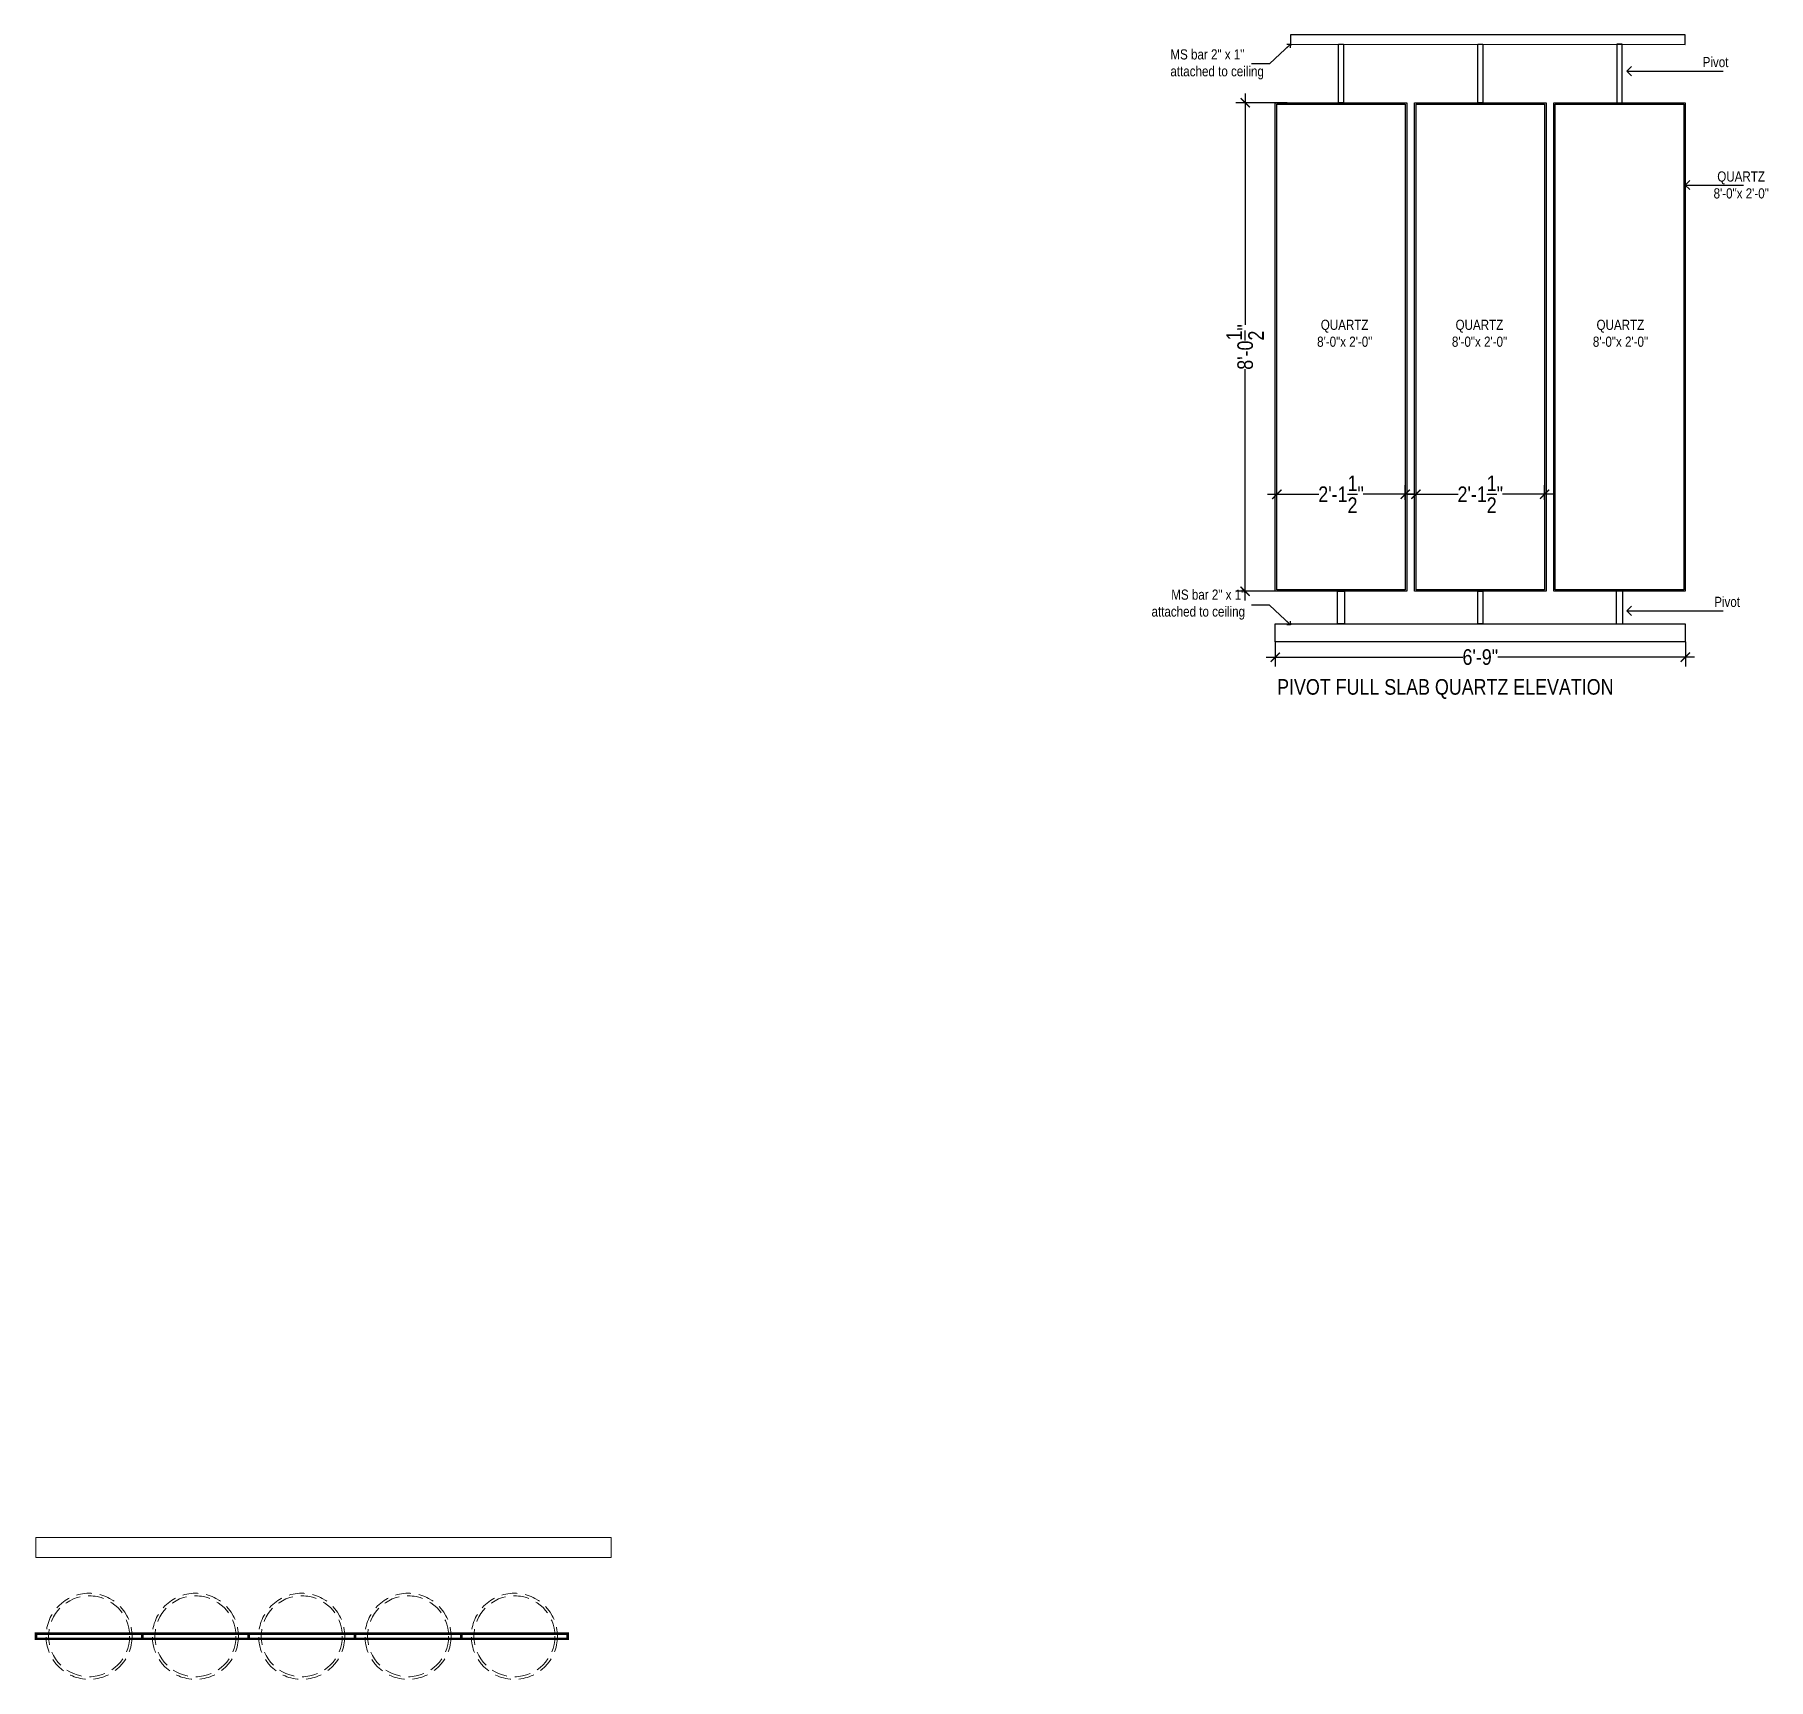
# Model space of a CAD drawing. Header units: inches. Extents: x -109431 to 29005, y -34715 to -1756.
# Drawn here: x -49131.5 to -48789.1, y -12131.1 to -11806.2 of the extents above; entities that cross this region are included whole.
import ezdxf

# ---------------------------------------------------------------- set-up
doc = ezdxf.new("R2010")
doc.units = ezdxf.units.IN
doc.header["$LTSCALE"] = 0.05
doc.header["$MEASUREMENT"] = 0
doc.header["$PDMODE"] = 3
doc.header["$PDSIZE"] = -4
doc.linetypes.add('A2-XREF-115_FURN$0$HIDDEN', pattern=[0.375, 0.25, -0.125])
doc.linetypes.add('DASHED2', pattern=[0.375, 0.25, -0.125])
doc.layers.get('Defpoints').update_dxf_attribs({"linetype": 'DASHED2'})
doc.layers.add('Civil Dimension - Text', color=7, linetype='Continuous')
doc.layers.add('Flooring Layout', color=7, linetype='Continuous')
doc.layers.add('FURNITURE', color=1, linetype='Continuous', lineweight=18)
doc.styles.add('9-128OF1-4', font='ARIALN.TTF', dxfattribs={"height": 3.0792})
doc.styles.add('ARIAL1', font='romans.shx', dxfattribs={"width": 0.85})
doc.dimstyles.new('DIM 1-4', dxfattribs={"dimtxt": 3.0792, "dimasz": 1.82, "dimexe": 1.82, "dimexo": 0, "dimgap": 0.09, "dimtad": 0, "dimzin": 0, "dimdsep": 46, "dimlunit": 4, "dimtxsty": '9-128OF1-4', "dimblk": 'ARCHTICK', "dimcen": 1.8125, "dimdle": 1.82, "dimclrd": 8, "dimclre": 8, "dimadec": 0, "dimazin": 0, "dimtfac": 1, "dimtofl": 0, "dimtmove": 0, "dimatfit": 3, "dimldrblk": 'OPEN90', "dimfxl": 1, "dimtolj": 1, "dimtzin": 0, "dimlwd": -1, "dimarcsym": 0})

msp = doc.modelspace()

# ---------------------------------------------------------------- texts
at = {"layer": 'FURNITURE', "ltscale": 50, "style": '9-128OF1-4'}
for s, width, insert, char_height, attachment_point in [('MS bar 2" x 1"\\Pattached to ceiling', 49.549101, (-48907.18697, -11809.11653), 2, 1), ('Pivot', 49.549101, (-48802.05968, -11810.63313), 2, 1), ('\\pi20.14495;QUARTZ\\P\\pi19.41916;8\'-0"x 2\'-0"', 49.549101, (-48819.32094, -11833.23516), 2, 1), ('\\pi20.14495;QUARTZ\\P\\pi19.41916;8\'-0"x 2\'-0"', 49.549101, (-48897.62505, -11862.53196), 2, 1), ('\\pi20.14495;QUARTZ\\P\\pi19.41916;8\'-0"x 2\'-0"', 49.549101, (-48871.0035, -11862.53196), 2, 1), ('\\pi20.14495;QUARTZ\\P\\pi19.41916;8\'-0"x 2\'-0"', 49.549101, (-48843.16422, -11862.53196), 2, 1), ('\\pi35.21077;MS bar 2" x 1"\\P\\pi31.31445;attached to ceiling', 49.549101, (-48942.22623, -11921.76436), 2, 7), ('Pivot', 49.549101, (-48799.77749, -11917.25561), 2, 1), ('\\pi9.24638;PIVOT FULL SLAB QUARTZ ELEVATION', 84.3783934, (-48895.3561, -11933.51226), 3.0792, 1)]:
    msp.add_mtext_dynamic_manual_height_columns(s, width=width, gutter_width=15.396, heights=[0], dxfattribs=dict(at, insert=insert, char_height=char_height, attachment_point=attachment_point))

# ---------------------------------------------------------------- blocks, each defined once
blk = doc.blocks.new('_ArchTick')
at = {"color": 0, "const_width": 0.15}
blk.add_lwpolyline([(-0.5, -0.5), (0.5, 0.5)], dxfattribs=at)
blk = doc.blocks.new('*D453')
at = {"layer": 'Civil Dimension - Text', "color": 8, "ltscale": 50, "transparency": 16777216}
for p, q in [((-48887.99, -11897), (-48877.88, -11897)), ((-48858.97, -11897), (-48869.09, -11897))]:
    blk.add_line(p, q, dxfattribs=at)
at = {"layer": 'Civil Dimension - Text', "color": 8, "lineweight": -2, "ltscale": 50, "transparency": 16777216}
for p, q in [((-48886.17, -11898.13), (-48886.17, -11895.18)), ((-48860.79, -11898.13), (-48860.79, -11895.18))]:
    blk.add_line(p, q, dxfattribs=at)
at = {"layer": 'Defpoints', "color": 0, "ltscale": 50, "transparency": 16777216}
for p in [(-48886.17, -11897), (-48886.17, -11898.13), (-48860.79, -11898.13)]:
    blk.add_point(p, dxfattribs=at)
at = {"layer": 'Civil Dimension - Text', "color": 8, "ltscale": 50, "transparency": 16777216, "xscale": 1.82, "yscale": 1.82, "zscale": 1.82, "rotation": 180}
blk.add_blockref('_ArchTick', (-48886.17, -11897), dxfattribs=at)
at = {"layer": 'Civil Dimension - Text', "color": 8, "ltscale": 50, "transparency": 16777216, "xscale": 1.82, "yscale": 1.82, "zscale": 1.82}
blk.add_blockref('_ArchTick', (-48860.79, -11897), dxfattribs=at)
at = {"layer": 'Civil Dimension - Text', "color": 0, "ltscale": 50, "transparency": 16777216, "insert": (-48873.48, -11897), "char_height": 3.0792, "attachment_point": 5, "style": '9-128OF1-4'}
blk.add_mtext('\\A1;2\'-1{\\H1x;\\S1/2;}"', dxfattribs=at)
blk = doc.blocks.new('_Open90')
at = {"color": 0, "linetype": 'ByBlock', "lineweight": -2}
for p, q in [((0, 0), (-1, 0)), ((-0.5, 0.5), (0, 0)), ((0, 0), (-0.5, -0.5))]:
    blk.add_line(p, q, dxfattribs=at)
blk = doc.blocks.new('*D454')
at = {"layer": 'Civil Dimension - Text', "color": 8, "lineweight": -2, "ltscale": 50, "transparency": 16777216}
for p, q in [((-48884.12, -11819.67), (-48894.24, -11819.67)), ((-48884.12, -11916.17), (-48894.24, -11916.17))]:
    blk.add_line(p, q, dxfattribs=at)
at = {"layer": 'Civil Dimension - Text', "color": 8, "ltscale": 50, "transparency": 16777216}
for p, q in [((-48892.42, -11817.85), (-48892.42, -11863.55)), ((-48892.42, -11917.99), (-48892.42, -11872.3))]:
    blk.add_line(p, q, dxfattribs=at)
at = {"layer": 'Defpoints', "color": 0, "ltscale": 50, "transparency": 16777216}
for p in [(-48884.12, -11819.67), (-48892.42, -11916.17), (-48884.12, -11916.17)]:
    blk.add_point(p, dxfattribs=at)
at = {"layer": 'Civil Dimension - Text', "color": 8, "ltscale": 50, "transparency": 16777216, "xscale": 1.82, "yscale": 1.82, "zscale": 1.82}
for p, rotation in [((-48892.42, -11819.67), 90), ((-48892.42, -11916.17), 270)]:
    blk.add_blockref('_ArchTick', p, dxfattribs=dict(at, rotation=rotation))
at = {"layer": 'Civil Dimension - Text', "color": 0, "ltscale": 50, "transparency": 16777216, "insert": (-48892.42, -11867.92), "char_height": 3.0792, "attachment_point": 5, "rotation": 90, "style": '9-128OF1-4'}
blk.add_mtext('\\A1;8\'-0{\\H1x;\\S1/2;}"', dxfattribs=at)
blk = doc.blocks.new('*D455')
at = {"layer": 'Civil Dimension - Text', "color": 8, "ltscale": 50, "transparency": 16777216}
for p, q in [((-48888.3, -11929.18), (-48849.44, -11929.18)), ((-48803.66, -11929.18), (-48842.53, -11929.18))]:
    blk.add_line(p, q, dxfattribs=at)
at = {"layer": 'Civil Dimension - Text', "color": 8, "lineweight": -2, "ltscale": 50, "transparency": 16777216}
for p, q in [((-48886.48, -11926.15), (-48886.48, -11931)), ((-48805.48, -11926.15), (-48805.48, -11931))]:
    blk.add_line(p, q, dxfattribs=at)
at = {"layer": 'Defpoints', "color": 0, "ltscale": 50, "transparency": 16777216}
for p in [(-48886.48, -11926.15), (-48805.48, -11926.15), (-48805.48, -11929.18)]:
    blk.add_point(p, dxfattribs=at)
at = {"layer": 'Civil Dimension - Text', "color": 8, "ltscale": 50, "transparency": 16777216, "xscale": 1.82, "yscale": 1.82, "zscale": 1.82, "rotation": 180}
blk.add_blockref('_ArchTick', (-48886.48, -11929.18), dxfattribs=at)
at = {"layer": 'Civil Dimension - Text', "color": 8, "ltscale": 50, "transparency": 16777216, "xscale": 1.82, "yscale": 1.82, "zscale": 1.82}
blk.add_blockref('_ArchTick', (-48805.48, -11929.18), dxfattribs=at)
at = {"layer": 'Civil Dimension - Text', "color": 0, "ltscale": 50, "transparency": 16777216, "insert": (-48845.98, -11929.18), "char_height": 3.079, "attachment_point": 5, "style": '9-128OF1-4'}
blk.add_mtext('\\A1;6\'-9"', dxfattribs=at)
blk = doc.blocks.new('*D458')
at = {"layer": 'Civil Dimension - Text', "color": 8, "ltscale": 50, "transparency": 16777216}
for p, q in [((-48860.49, -11897), (-48850.38, -11897)), ((-48831.47, -11897), (-48841.59, -11897))]:
    blk.add_line(p, q, dxfattribs=at)
at = {"layer": 'Civil Dimension - Text', "color": 8, "lineweight": -2, "ltscale": 50, "transparency": 16777216}
for p, q in [((-48858.67, -11898.13), (-48858.67, -11895.18)), ((-48833.29, -11898.13), (-48833.29, -11895.18))]:
    blk.add_line(p, q, dxfattribs=at)
at = {"layer": 'Defpoints', "color": 0, "ltscale": 50, "transparency": 16777216}
for p in [(-48858.67, -11897), (-48858.67, -11898.13), (-48833.29, -11898.13)]:
    blk.add_point(p, dxfattribs=at)
at = {"layer": 'Civil Dimension - Text', "color": 8, "ltscale": 50, "transparency": 16777216, "xscale": 1.82, "yscale": 1.82, "zscale": 1.82, "rotation": 180}
blk.add_blockref('_ArchTick', (-48858.67, -11897), dxfattribs=at)
at = {"layer": 'Civil Dimension - Text', "color": 8, "ltscale": 50, "transparency": 16777216, "xscale": 1.82, "yscale": 1.82, "zscale": 1.82}
blk.add_blockref('_ArchTick', (-48833.29, -11897), dxfattribs=at)
at = {"layer": 'Civil Dimension - Text', "color": 0, "ltscale": 50, "transparency": 16777216, "insert": (-48845.98, -11897), "char_height": 3.0792, "attachment_point": 5, "style": '9-128OF1-4'}
blk.add_mtext('\\A1;2\'-1{\\H1x;\\S1/2;}"', dxfattribs=at)

# ---------------------------------------------------------------- dimensions: what is measured, and where the dimension line sits
at = {"layer": 'Civil Dimension - Text', "ltscale": 50}
dim = msp.add_linear_dim(base=(-48892.42142, -11916.17043), p1=(-48884.12289, -11819.67043), p2=(-48884.12289, -11916.17043), angle=90, dimstyle='DIM 1-4', override={"dimtmove": 1, "dimfxl": 0, "dimarcsym": 1}, dxfattribs=at)
dim.commit()
dim.dimension.update_dxf_attribs({"geometry": '*D454', "text_midpoint": (-48892.42142, -11867.92043)})
for base, p1, p2, picture, middle in [((-48886.17224, -11896.99517), (-48860.79224, -11898.1337), (-48886.17224, -11898.1337), '*D453', (-48873.48224, -11896.99517)), ((-48858.67224, -11896.99517), (-48833.29224, -11898.1337), (-48858.67224, -11898.1337), '*D458', (-48845.98224, -11896.99517)), ((-48805.48224, -11929.17755), (-48886.48224, -11926.14599), (-48805.48224, -11926.14599), '*D455', (-48845.98224, -11929.17755))]:
    dim = msp.add_linear_dim(base=base, p1=p1, p2=p2, dimstyle='DIM 1-4', override={"dimtmove": 1, "dimfxl": 0, "dimarcsym": 1}, dxfattribs=at)
    dim.commit()
    dim.dimension.update_dxf_attribs({"geometry": picture, "text_midpoint": middle})

# ---------------------------------------------------------------- linework, layer by layer
at = {"ltscale": 50}
for points in [[(-48883.48224, -11808.11695), (-48805.48224, -11808.16556), (-48805.48224, -11806.27251), (-48883.48224, -11806.2239)], [(-48872.98224, -11808.11695), (-48872.98224, -11819.67043), (-48873.98224, -11819.67043), (-48873.98224, -11808.11695)], [(-48845.48224, -11808.11695), (-48845.48224, -11819.67043), (-48846.48224, -11819.67043), (-48846.48224, -11808.11695)], [(-48818.98224, -11808.11695), (-48818.98224, -11819.67043), (-48817.98224, -11819.67043), (-48817.98224, -11808.11695)], [(-48886.48224, -11819.67043), (-48860.48224, -11819.67043), (-48860.48224, -11916.17043), (-48886.48224, -11916.17043)], [(-48858.98224, -11819.67043), (-48832.98224, -11819.67043), (-48832.98224, -11916.17043), (-48858.98224, -11916.17043)], [(-48831.48224, -11819.67043), (-48805.48224, -11819.67043), (-48805.48224, -11916.17043), (-48831.48224, -11916.17043)], [(-48886.17224, -11819.98043), (-48860.79224, -11819.98043), (-48860.79224, -11915.86043), (-48886.17224, -11915.86043)], [(-48858.67224, -11819.98043), (-48833.29224, -11819.98043), (-48833.29224, -11915.86043), (-48858.67224, -11915.86043)], [(-48831.17224, -11819.98043), (-48805.79224, -11819.98043), (-48805.79224, -11915.86043), (-48831.17224, -11915.86043)], [(-48874.15153, -11916.17043), (-48872.81295, -11916.17043), (-48872.81295, -11922.58366), (-48874.15153, -11922.58366)], [(-48845.48224, -11916.17043), (-48845.48224, -11922.58366), (-48846.48224, -11922.58366), (-48846.48224, -11916.17043)], [(-48817.81295, -11916.17043), (-48819.15153, -11916.17043), (-48819.15153, -11922.58366), (-48817.81295, -11922.58366)], [(-48886.48224, -11922.58366), (-48805.48224, -11922.58366), (-48805.48224, -11926.14599), (-48886.48224, -11926.14599)]]:
    msp.add_lwpolyline(points, close=True, dxfattribs=at)
at = {"layer": 'FURNITURE', "ltscale": 50}
for p, q in [((-49131.24449, -12107.03146), (-49131.24449, -12103.03146)), ((-49017.64539, -12103.03146), (-49029.28302, -12103.03146)), ((-49017.64539, -12107.03146), (-49017.64539, -12103.03146)), ((-49131.24449, -12107.03146), (-49017.64539, -12107.03146))]:
    msp.add_line(p, q, dxfattribs=at)
for points in [[(-49017.64539, -12103.03146), (-49131.24449, -12103.03146)], [(-49033.91924, -12107.03146), (-49131.24449, -12107.03146)]]:
    msp.add_lwpolyline(points, dxfattribs=at)
at = {"layer": 'FURNITURE', "ltscale": 50, "const_width": 0.5}
for points in [[(-49131.24449, -12122.07757), (-49110.24449, -12122.07757), (-49110.24449, -12123.07757), (-49131.24449, -12123.07757)], [(-49110.24449, -12122.07757), (-49089.24449, -12122.07757), (-49089.24449, -12123.07757), (-49110.24449, -12123.07757)], [(-49089.24449, -12122.07757), (-49068.24449, -12122.07757), (-49068.24449, -12123.07757), (-49089.24449, -12123.07757)], [(-49068.24449, -12122.07757), (-49047.24449, -12122.07757), (-49047.24449, -12123.07757), (-49068.24449, -12123.07757)], [(-49026.24449, -12122.07757), (-49047.24449, -12122.07757), (-49047.24449, -12123.07757), (-49026.24449, -12123.07757)]]:
    msp.add_lwpolyline(points, close=True, dxfattribs=at)
at = {"layer": 'FURNITURE', "color": 252, "linetype": 'A2-XREF-115_FURN$0$HIDDEN', "ltscale": 250, "true_color": 0x939598}
for centre, radius in [((-49120.74449, -12122.57757), 8.5), ((-49099.74449, -12122.57757), 8.5), ((-49078.74449, -12122.57757), 8.5), ((-49057.74449, -12122.57757), 8.5), ((-49036.74449, -12122.57757), 8.5), ((-49120.74449, -12122.57757), 8), ((-49099.74449, -12122.57757), 8), ((-49078.74449, -12122.57757), 8), ((-49057.74449, -12122.57757), 8), ((-49036.74449, -12122.57757), 8)]:
    msp.add_circle(centre, radius, dxfattribs=at)

msp.set_redraw_order([(e.dxf.handle, doc.entitydb.next_handle()) for e in msp.query("TEXT MTEXT ATTDEF DIMENSION ARC_DIMENSION")])  # texts and dimensions are drawn at this point

# ---------------------------------------------------------------- leaders
at = {"layer": 'Civil Dimension - Text', "ltscale": 50}
for points in [[(-48883.48224, -11808.11695), (-48887.60446, -11811.99204), (-48891.18436, -11811.99204)], [(-48883.48224, -11922.76394), (-48887.60446, -11918.88885), (-48891.18436, -11918.88885)]]:
    msp.add_leader(points, dimstyle='DIM 1-4', override={"dimtxt": 75, "dimasz": 1, "dimdec": 1, "dimlunit": 2, "dimtxsty": 'ARIAL1', "dimclrt": 256, "dimtdec": 1, "dimfxl": 0, "dimarcsym": 1}, dxfattribs=at)
at = {"layer": 'Flooring Layout', "ltscale": 50}
for points in [[(-48817.03164, -11813.4223), (-48798.02203, -11813.4223)], [(-48805.48224, -11835.91709), (-48794.02528, -11835.91709)], [(-48817.03164, -11920.04478), (-48798.02203, -11920.04478)]]:
    msp.add_leader(points, dimstyle='DIM 1-4', override={"dimgap": 0.09, "dimtad": 0, "dimfxl": 0.1875, "dimtfill": 1, "dimarcsym": 1}, dxfattribs=at)

doc.saveas('drawing.dxf')
